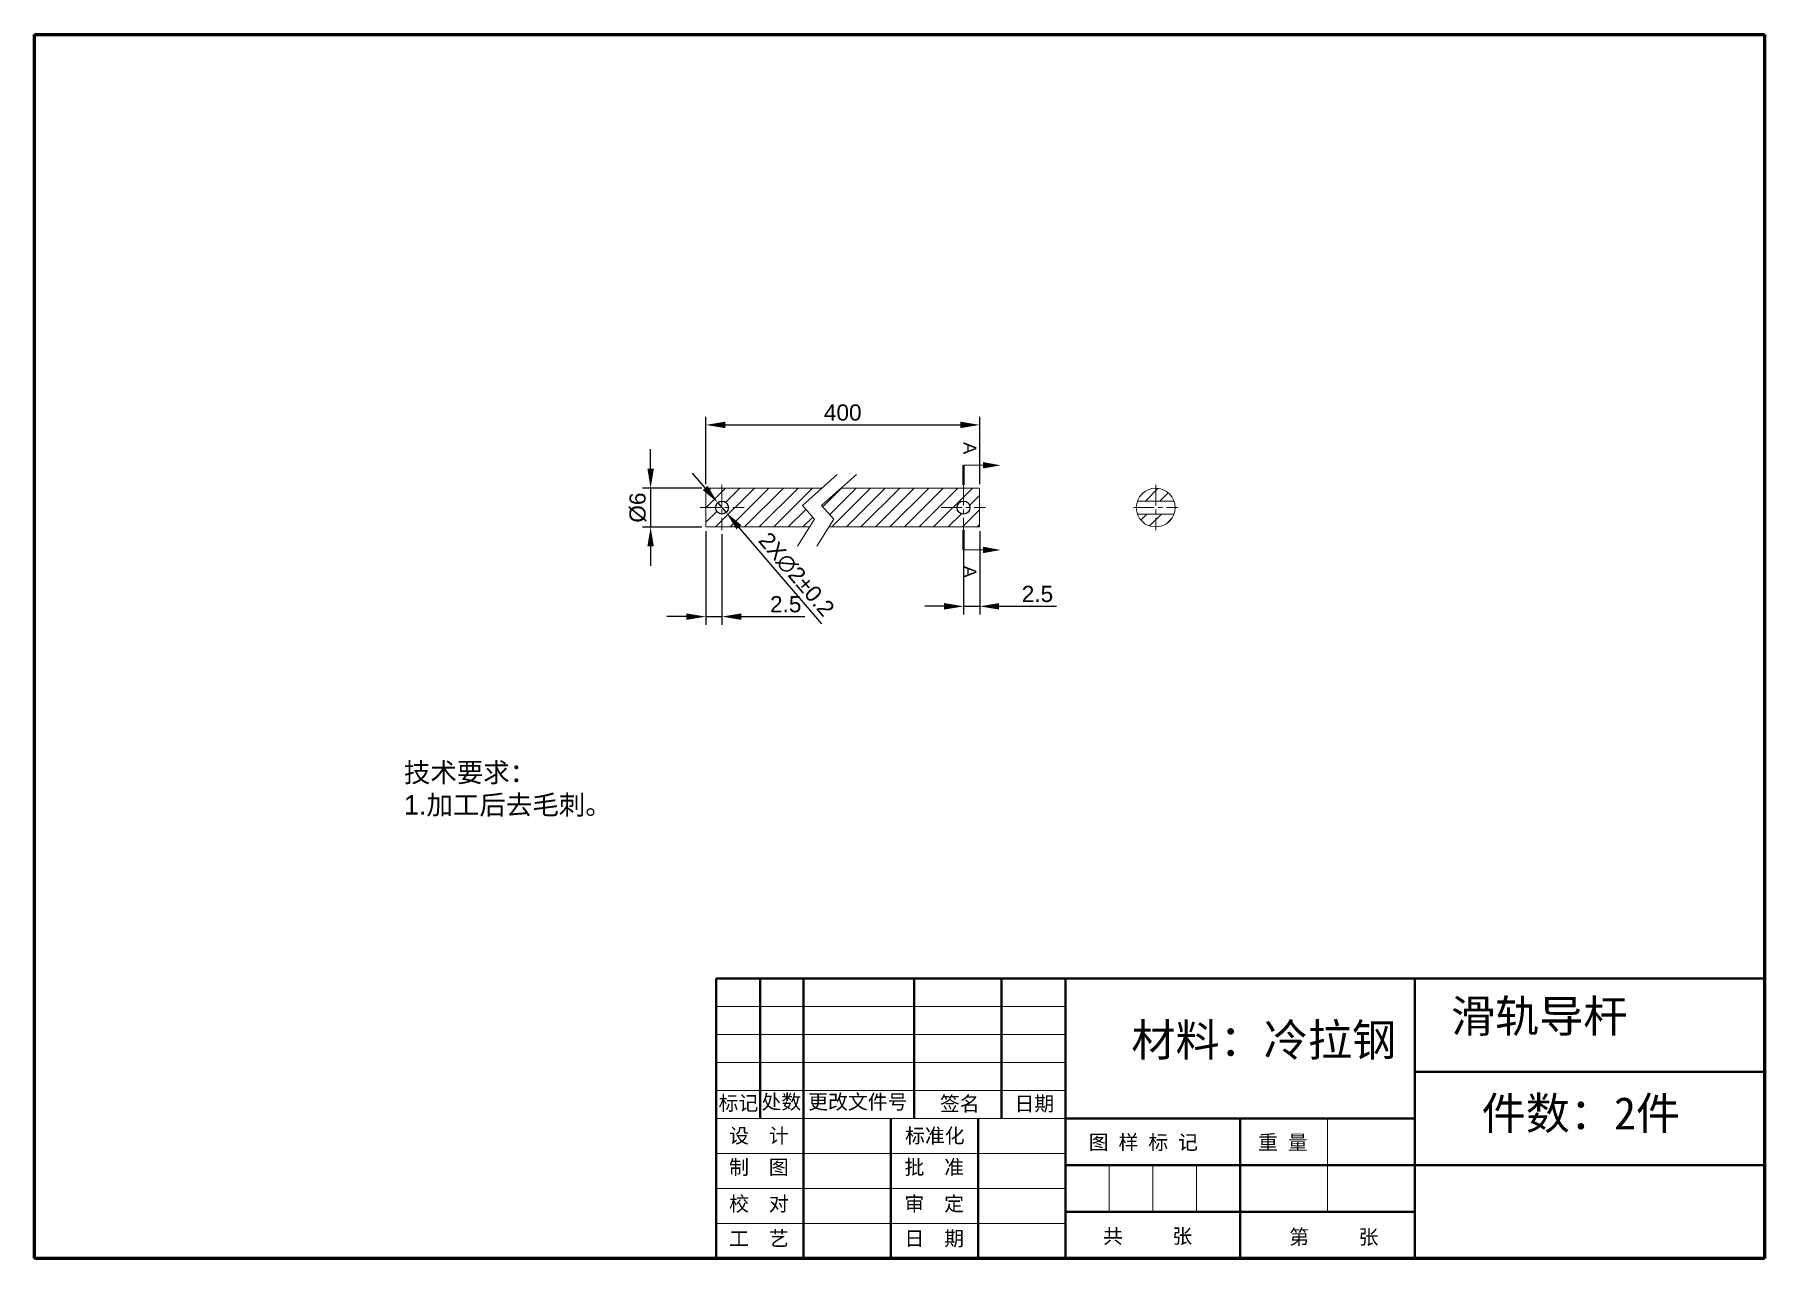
# Model space of a CAD drawing. Header units: millimetres. Extents: x 8228 to 14419, y 2533 to 3289.
# Drawn here: x 14151.5 to 14418.8, y 2894.4 to 3083.4 of the extents above; entities that cross this region are included whole.
import ezdxf

# ---------------------------------------------------------------- set-up
doc = ezdxf.new("R2010")
doc.units = ezdxf.units.MM
doc.linetypes.add('CENTER', pattern=[50.8, 31.75, -6.35, 6.35, -6.35])
for name, color, linetype, lineweight in [('中心线', 1, 'CENTER', 5), ('标注', 3, 'Continuous', 5), ('粗实线', 7, 'Continuous', 40), ('线框', 7, 'Continuous', 60), ('细实线', 5, 'Continuous', 5)]:
    doc.layers.add(name, color=color, linetype=linetype, lineweight=lineweight)
doc.styles.get("Standard").update_dxf_attribs({"font": 'arial.ttf'})
doc.styles.add('样式 2', font='arial.ttf', dxfattribs={"height": 2})
doc.dimstyles.new('样式0-2', dxfattribs={"dimtxt": 2.5, "dimasz": 3, "dimexe": 1.25, "dimexo": 0.625, "dimtad": 1, "dimdsep": 46, "dimtxsty": 'Standard', "dimcen": 2.5, "dimazin": 0, "dimtfac": 1, "dimtmove": 0, "dimatfit": 3, "dimfxl": 1, "dimarcsym": 0})
doc.dimstyles.new('样式0-2$0', dxfattribs={"dimtxt": 2.5, "dimasz": 3, "dimexe": 1.25, "dimexo": 0.625, "dimtad": 1, "dimdsep": 46, "dimtxsty": 'Standard', "dimcen": 2.5, "dimazin": 0, "dimtfac": 1, "dimtmove": 0, "dimatfit": 3, "dimfxl": 1, "dimarcsym": 0})

msp = doc.modelspace()

# ---------------------------------------------------------------- texts
at = {"layer": '中心线', "char_height": 5, "attachment_point": 1, "style": '样式 2'}
for s, insert in [('{\\fSimSun|b0|i0|c134|p2;\\C2;滑轨导杆}', (14370.37775517, 2934.29707066)), ('{\\fSimSun|b0|i0|c134|p2;\\C2;材料：冷拉钢}', (14320.99497121, 2930.60991061)), ('{\\fSimSun|b0|i0|c134|p2;\\C2;件数：2件}', (14375.11868228, 2919.29018048))]:
    msp.add_mtext_dynamic_manual_height_columns(s, width=150.0879237383, gutter_width=10, heights=[0], dxfattribs=dict(at, insert=insert))
at = {"layer": '标注', "insert": (14208.5748496, 2970.92411064), "char_height": 3, "attachment_point": 1, "style": '样式 2'}
msp.add_mtext_dynamic_manual_height_columns('{\\fSimSun|b0|i0|c134|p2;\\C0;技术要求：\\fArial|b0|i0|c0|p34;\\P1.\\fSimSun|b0|i0|c134|p2;加工后去毛刺。}', width=65.6411992204, gutter_width=10, heights=[0], dxfattribs=at)
at = {"layer": '粗实线', "ltscale": 0.1, "char_height": 2, "attachment_point": 1, "rotation": 270, "style": '样式 2'}
for insert in [(14297.05594529, 3020.43982991), (14297.05594529, 3001.3513286)]:
    msp.add_mtext_dynamic_manual_height_columns('A', width=7.6166342991, gutter_width=10, heights=[0], dxfattribs=dict(at, insert=insert))
at = {"layer": '细实线', "char_height": 2.25, "attachment_point": 1}
for s, insert, width in [('{\\f宋体|b0|i0|c134|p2;标记}', (14257.21214132, 2919.4720748), 7.875), ('{\\f宋体|b0|i0|c134|p2;处数}', (14263.84153233, 2919.68084282), 7.875), ('{\\f宋体|b0|i0|c134|p2;更改文件号}', (14271.05806572, 2919.68084229), 16.875), ('{\\f宋体|b0|i0|c134|p2;签名}', (14291.41663761, 2919.39652088), 7.875), ('{\\f宋体|b0|i0|c134|p2;日期}', (14302.94418133, 2919.39652088), 7.875), ('{\\f宋体|b0|i0|c134|p2;设  计}', (14258.84122028, 2914.44916055), 18), ('{\\f宋体|b0|i0|c134|p2;标准化}', (14286.02688684, 2914.44916055), 18), ('{\\f宋体|b0|i0|c134|p2;图 样 标 记}', (14314.4111922, 2913.43449121), 20.27709), ('\\f宋体|b0|i0|c134|p2;重 量', (14340.57521406, 2913.43202056), 11.25), ('{\\f宋体|b0|i0|c134|p2;制  图}', (14258.84122028, 2909.58835667), 18), ('{\\f宋体|b0|i0|c134|p2;批  准}', (14285.93682912, 2909.58835667), 18), ('{\\f宋体|b0|i0|c134|p2;校  对}', (14258.84122028, 2903.93873758), 18), ('{\\f宋体|b0|i0|c134|p2;审  定}', (14285.93682912, 2903.93873758), 18), ('{\\f宋体|b0|i0|c134|p2;工  艺}', (14258.84122028, 2898.57259671), 18), ('{\\f宋体|b0|i0|c134|p2;日  期}', (14285.93682912, 2898.57259671), 18), ('{\\f宋体|b0|i0|c134|p2; 共     张}', (14315.07743523, 2898.93935954), 18.19458), ('{\\f宋体|b0|i0|c134|p2; 第     张}', (14343.86446121, 2898.80567215), 22.5)]:
    msp.add_mtext(s, dxfattribs=dict(at, insert=insert, width=width))

# ---------------------------------------------------------------- blocks, each defined once
blk = doc.blocks.new('*D132')
at = {"layer": 'Defpoints', "color": 0, "transparency": 16777216}
for p in [(14255.24, 3013.33), (14246.71, 3007.33), (14255.24, 3007.33)]:
    blk.add_point(p, dxfattribs=at)
at = {"layer": '标注', "color": 0, "lineweight": -2, "transparency": 16777216}
for p, q in [((14246.71, 3016.33), (14246.71, 3019.33)), ((14254.62, 3013.33), (14245.46, 3013.33)), ((14246.71, 3013.33), (14246.71, 3007.33)), ((14254.62, 3007.33), (14245.46, 3007.33)), ((14246.71, 3004.33), (14246.71, 3001.33))]:
    blk.add_line(p, q, dxfattribs=at)
at = {"layer": '标注', "color": 0, "transparency": 16777216}
for points in [[(14246.21, 3016.33), (14247.21, 3016.33), (14246.71, 3013.33)], [(14246.21, 3004.33), (14247.21, 3004.33), (14246.71, 3007.33)]]:
    blk.add_solid(points, dxfattribs=at)
at = {"layer": '标注', "color": 0, "transparency": 16777216, "insert": (14244.73, 3010.33), "char_height": 2.5, "attachment_point": 5, "rotation": 90}
blk.add_mtext('%%C6', dxfattribs=at)
blk = doc.blocks.new('*D133')
at = {"layer": 'Defpoints', "color": 0, "transparency": 16777216}
for p in [(14257.09, 3011.09), (14258.39, 3009.57)]:
    blk.add_point(p, dxfattribs=at)
at = {"layer": '标注', "color": 0, "lineweight": -2, "transparency": 16777216}
for p, q in [((14255.14, 3013.37), (14253.18, 3015.64)), ((14257.09, 3011.09), (14258.39, 3009.57)), ((14273.16, 2992.38), (14260.35, 3007.3))]:
    blk.add_line(p, q, dxfattribs=at)
at = {"layer": '标注', "color": 0, "transparency": 16777216}
for points in [[(14255.51, 3013.69), (14254.76, 3013.04), (14257.09, 3011.09)], [(14260.73, 3007.62), (14259.97, 3006.97), (14258.39, 3009.57)]]:
    blk.add_solid(points, dxfattribs=at)
at = {"layer": '标注', "color": 0, "transparency": 16777216, "insert": (14269.22, 2999.98), "char_height": 2.5, "attachment_point": 5, "rotation": 310.6445}
blk.add_mtext('2X∅2%%P0.2', dxfattribs=at)
blk = doc.blocks.new('*D134')
at = {"layer": 'Defpoints', "color": 0, "transparency": 16777216}
for p in [(14297.56, 3023.1), (14255.24, 3013.33), (14297.56, 3013.33)]:
    blk.add_point(p, dxfattribs=at)
at = {"layer": '标注', "color": 0, "lineweight": -2, "transparency": 16777216}
for p, q in [((14255.24, 3013.96), (14255.24, 3024.35)), ((14297.56, 3013.96), (14297.56, 3024.35)), ((14258.24, 3023.1), (14294.56, 3023.1))]:
    blk.add_line(p, q, dxfattribs=at)
at = {"layer": '标注', "color": 0, "transparency": 16777216}
for points in [[(14258.24, 3023.6), (14258.24, 3022.6), (14255.24, 3023.1)], [(14294.56, 3023.6), (14294.56, 3022.6), (14297.56, 3023.1)]]:
    blk.add_solid(points, dxfattribs=at)
at = {"layer": '标注', "color": 0, "transparency": 16777216, "insert": (14276.4, 3025), "char_height": 2.5, "attachment_point": 5}
blk.add_mtext('400', dxfattribs=at)
blk = doc.blocks.new('*D156')
at = {"layer": 'Defpoints', "color": 0, "transparency": 16777216}
for p in [(14255.24, 3007.33), (14257.74, 3006.83), (14257.74, 2993.49)]:
    blk.add_point(p, dxfattribs=at)
at = {"layer": '标注', "color": 0, "lineweight": -2, "transparency": 16777216}
for p, q in [((14255.24, 3006.71), (14255.24, 2992.24)), ((14257.74, 3006.2), (14257.74, 2992.24)), ((14252.24, 2993.49), (14249.24, 2993.49)), ((14255.24, 2993.49), (14257.74, 2993.49)), ((14260.74, 2993.49), (14270.53, 2993.49))]:
    blk.add_line(p, q, dxfattribs=at)
at = {"layer": '标注', "color": 0, "transparency": 16777216}
for points in [[(14252.24, 2993.99), (14252.24, 2992.99), (14255.24, 2993.49)], [(14260.74, 2993.99), (14260.74, 2992.99), (14257.74, 2993.49)]]:
    blk.add_solid(points, dxfattribs=at)
at = {"layer": '标注', "color": 0, "transparency": 16777216, "insert": (14267.59, 2995.39), "char_height": 2.5, "attachment_point": 5}
blk.add_mtext('2.5', dxfattribs=at)
blk = doc.blocks.new('*D164')
at = {"layer": 'Defpoints', "color": 0, "transparency": 16777216}
for p in [(14295.06, 3007.33), (14297.56, 3007.33), (14297.56, 2995.08)]:
    blk.add_point(p, dxfattribs=at)
at = {"layer": '标注', "color": 0, "lineweight": -2, "transparency": 16777216}
for p, q in [((14295.06, 3006.71), (14295.06, 2993.83)), ((14297.56, 3006.71), (14297.56, 2993.83)), ((14292.06, 2995.08), (14289.06, 2995.08)), ((14295.06, 2995.08), (14297.56, 2995.08)), ((14300.56, 2995.08), (14309.42, 2995.08))]:
    blk.add_line(p, q, dxfattribs=at)
at = {"layer": '标注', "color": 0, "transparency": 16777216}
for points in [[(14292.06, 2995.58), (14292.06, 2994.58), (14295.06, 2995.08)], [(14300.56, 2995.58), (14300.56, 2994.58), (14297.56, 2995.08)]]:
    blk.add_solid(points, dxfattribs=at)
at = {"layer": '标注', "color": 0, "transparency": 16777216, "insert": (14306.49, 2996.98), "char_height": 2.5, "attachment_point": 5}
blk.add_mtext('2.5', dxfattribs=at)

# ---------------------------------------------------------------- dimensions: what is measured, and where the dimension line sits
at = {"layer": '标注'}
dim = msp.add_linear_dim(base=(14297.55575124, 3023.0953785), p1=(14255.2408548, 3013.33246501), p2=(14297.55575124, 3013.33246501), text='400', dimstyle='样式0-2$0', dxfattribs=at)
dim.commit()
dim.dimension.update_dxf_attribs({"geometry": '*D134', "text_midpoint": (14276.39830302, 3024.99681097)})
dim = msp.add_linear_dim(base=(14246.7061263, 3007.33246501), p1=(14255.2408548, 3013.33246501), p2=(14255.2408548, 3007.33246501), angle=90, text='%%C<>', dimstyle='样式0-2$0', dxfattribs=at)
dim.commit()
dim.dimension.update_dxf_attribs({"geometry": '*D132', "text_midpoint": (14246.7061263, 3010.33246501), "dimtype": 160})
dim = msp.add_diameter_dim_2p(p1=(14257.08919748, 3011.09120555), p2=(14258.39206354, 3009.57351048), text='2X<>%%P0.2', dimstyle='样式0-2', override={"dimpost": ''}, dxfattribs=at)
dim.commit()
dim.dimension.update_dxf_attribs({"geometry": '*D133', "text_midpoint": (14269.22387765, 2999.98214337)})
dim = msp.add_linear_dim(base=(14257.74063051, 2993.48700205), p1=(14255.2408548, 3007.33246501), p2=(14257.74063051, 3006.82795024), dimstyle='样式0-2$0', dxfattribs=at)
dim.commit()
dim.dimension.update_dxf_attribs({"geometry": '*D156', "text_midpoint": (14267.59465506, 2993.48700205), "dimtype": 160})
dim = msp.add_linear_dim(base=(14297.55575124, 2995.08179771), p1=(14295.05594529, 3007.33246501), p2=(14297.55575124, 3007.33246501), dimstyle='样式0-2$0', dxfattribs=at)
dim.commit()
dim.dimension.update_dxf_attribs({"geometry": '*D164', "text_midpoint": (14306.48719736, 2996.98323018)})

# ---------------------------------------------------------------- hatches: boundary and pattern name
at = {"layer": '细实线'}
h = msp.add_hatch(dxfattribs=at)
h.set_pattern_fill('ANSI31', color=256, scale=0.5)
h.set_pattern_definition([(45, (130.1801, 240.7839), (-1.12253202, 1.12253202), [])])
h.paths.add_polyline_path([(14270.15916221, 3010.67373543), (14273.17527938, 3013.33246501), (14255.2408548, 3013.33246501), (14255.2408548, 3007.33246501), (14271.30244107, 3007.33246501), (14272.05875679, 3008.51879651)])
h.paths.add_polyline_path([(14256.74052323, 3010.33235801, -1), (14258.74073779, 3010.33235801, -1)], flags=16)
h.paths.add_polyline_path([(14297.55575124, 3013.33246501), (14276.15722658, 3013.33246501), (14273.14110941, 3010.67373543), (14275.040704, 3008.51879651), (14274.28438827, 3007.33246501), (14297.55575124, 3007.33246501)])
h.paths.add_polyline_path([(14296.05620625, 3010.33220468, -1), (14294.05568433, 3010.33220468, -1)], flags=16)
h = msp.add_hatch(dxfattribs=at)
h.set_pattern_fill('ANSI31', color=256, scale=0.5)
h.set_pattern_definition([(45, (149.938, 240.7839), (-1.12253202, 1.12253202), [])])
h.paths.add_polyline_path([(14321.93596276, 3011.33220468), (14327.59300107, 3011.33220468, 0.7071758144)])
h.paths.add_polyline_path([(14321.93614685, 3009.33220468, 0.7070377503), (14327.59281699, 3009.33220468)])

# ---------------------------------------------------------------- linework, layer by layer
at = {"linetype": 'Continuous', "lineweight": 15}
for p, q in [((14255.2408548, 3007.33246501), (14255.2408548, 3013.33246501)), ((14273.17527938, 3013.33246501), (14255.2408548, 3013.33246501)), ((14297.55575124, 3013.33246501), (14276.15722658, 3013.33246501)), ((14297.55575124, 3007.33246501), (14297.55575124, 3013.33246501)), ((14321.93596276, 3011.33220468), (14327.59300107, 3011.33220468)), ((14255.2408548, 3007.33246501), (14271.30244107, 3007.33246501)), ((14274.28438827, 3007.33246501), (14297.55575124, 3007.33246501)), ((14321.93614685, 3009.33220468), (14327.59281699, 3009.33220468))]:
    msp.add_line(p, q, dxfattribs=at)
msp.add_circle((14324.76448192, 3010.33246501), 3, dxfattribs=at)
for centre, radius in [((14257.74063051, 3010.33235801), 1.00010728), ((14295.05594529, 3010.33220468), 1.00026096)]:
    msp.add_circle(centre, radius)
at = {"layer": '中心线', "ltscale": 0.1}
for p, q in [((14257.74063051, 3013.82255331), (14257.74063051, 3006.82795024)), ((14295.05594529, 3013.82255331), (14295.05594529, 3006.82795024)), ((14324.76448192, 3013.82255331), (14324.76448192, 3006.82795024)), ((14254.31782352, 3010.32525178), (14261.16343749, 3010.32525178)), ((14291.6331383, 3010.32525178), (14298.47875228, 3010.32525178)), ((14321.34167493, 3010.32525178), (14328.1872889, 3010.32525178))]:
    msp.add_line(p, q, dxfattribs=at)
at = {"layer": '标注'}
for p, q in [((14275.54190862, 3015.41866619), (14270.15916221, 3010.67373543)), ((14278.52385583, 3015.41866619), (14273.14110941, 3010.67373543)), ((14270.15916221, 3010.67373543), (14272.05875679, 3008.51879651)), ((14273.14110941, 3010.67373543), (14275.040704, 3008.51879651)), ((14272.05875679, 3008.51879651), (14269.3992326, 3004.34715598)), ((14275.040704, 3008.51879651), (14272.38117981, 3004.34715598))]:
    msp.add_line(p, q, dxfattribs=at)
at = {"layer": '粗实线', "ltscale": 0.1}
for p, q in [((14295.05594529, 3016.85940834), (14295.05594529, 3013.82255331)), ((14295.05594529, 3003.79109521), (14295.05594529, 3006.82795024)), ((14256.81918367, 2937.57648068), (14418.81918367, 2937.57648068)), ((14256.81918367, 2894.37648068), (14256.81918367, 2937.57648068)), ((14263.63142601, 2915.97648068), (14263.63142601, 2937.57648068)), ((14270.31918367, 2894.37648068), (14270.31918367, 2937.57648068)), ((14287.41918367, 2915.97648068), (14287.41918367, 2937.57648068)), ((14300.91918367, 2915.97648068), (14300.91918367, 2937.57648068)), ((14310.81918367, 2894.37648068), (14310.81918367, 2937.57648068)), ((14364.81918367, 2937.57648068), (14364.81918367, 2894.37648068)), ((14364.81918367, 2923.17648068), (14418.81918367, 2923.17648068)), ((14283.81918367, 2894.37648068), (14283.81918367, 2915.97648068)), ((14297.31918367, 2894.37648068), (14297.31918367, 2915.97648068)), ((14364.81918367, 2915.97648068), (14310.81918367, 2915.97648068)), ((14337.81918367, 2894.37648068), (14337.81918367, 2915.97648068)), ((14310.81918367, 2908.77648068), (14418.81918367, 2908.77648068)), ((14364.81918367, 2901.57648068), (14310.81918367, 2901.57648068))]:
    msp.add_line(p, q, dxfattribs=at)
for points in [[(14300.79720446, 3016.85940834, 0, 1, 0), (14298.05594529, 3016.85940834, 1, 1, 0)], [(14300.79720446, 3003.79109521, 0, 1, 0), (14298.05594529, 3003.79109521, 1, 1, 0)]]:
    msp.add_lwpolyline(points, format="xyseb", dxfattribs=at)
at = {"layer": '线框', "ltscale": 0.1}
for p, q in [((14151.51918367, 3083.37648068), (14418.81918367, 3083.37648068)), ((14151.51918367, 2894.37648068), (14151.51918367, 3083.37648068)), ((14418.81918367, 3083.37648068), (14418.81918367, 2894.37648068)), ((14418.81918367, 2894.37648068), (14151.51918367, 2894.37648068))]:
    msp.add_line(p, q, dxfattribs=at)
at = {"layer": '细实线'}
for p, q in [((14298.05594529, 3016.85940834), (14295.05594529, 3016.85940834)), ((14298.05594529, 3003.79109521), (14295.05594529, 3003.79109521)), ((14310.81918367, 2933.25648068), (14256.81918367, 2933.25648068)), ((14310.81918367, 2928.93648068), (14256.81918367, 2928.93648068)), ((14310.81918367, 2924.61648068), (14256.81918367, 2924.61648068)), ((14310.81918367, 2920.29648068), (14256.81918367, 2920.29648068)), ((14310.81918367, 2915.97648068), (14256.81918367, 2915.97648068)), ((14351.31918367, 2901.57648068), (14351.31918367, 2915.97648068)), ((14310.81918367, 2910.57648068), (14256.81918367, 2910.57648068)), ((14317.56918367, 2901.57648068), (14317.56918367, 2908.77648068)), ((14324.31918367, 2901.57648068), (14324.31918367, 2908.77648068)), ((14331.06918367, 2901.57648068), (14331.06918367, 2908.77648068)), ((14310.81918367, 2905.17648068), (14256.81918367, 2905.17648068)), ((14310.81918367, 2899.77648068), (14256.81918367, 2899.77648068))]:
    msp.add_line(p, q, dxfattribs=at)

msp.set_redraw_order([(e.dxf.handle, doc.entitydb.next_handle()) for e in msp.query("TEXT MTEXT ATTDEF DIMENSION ARC_DIMENSION")])  # texts and dimensions are drawn at this point

doc.saveas('drawing.dxf')
